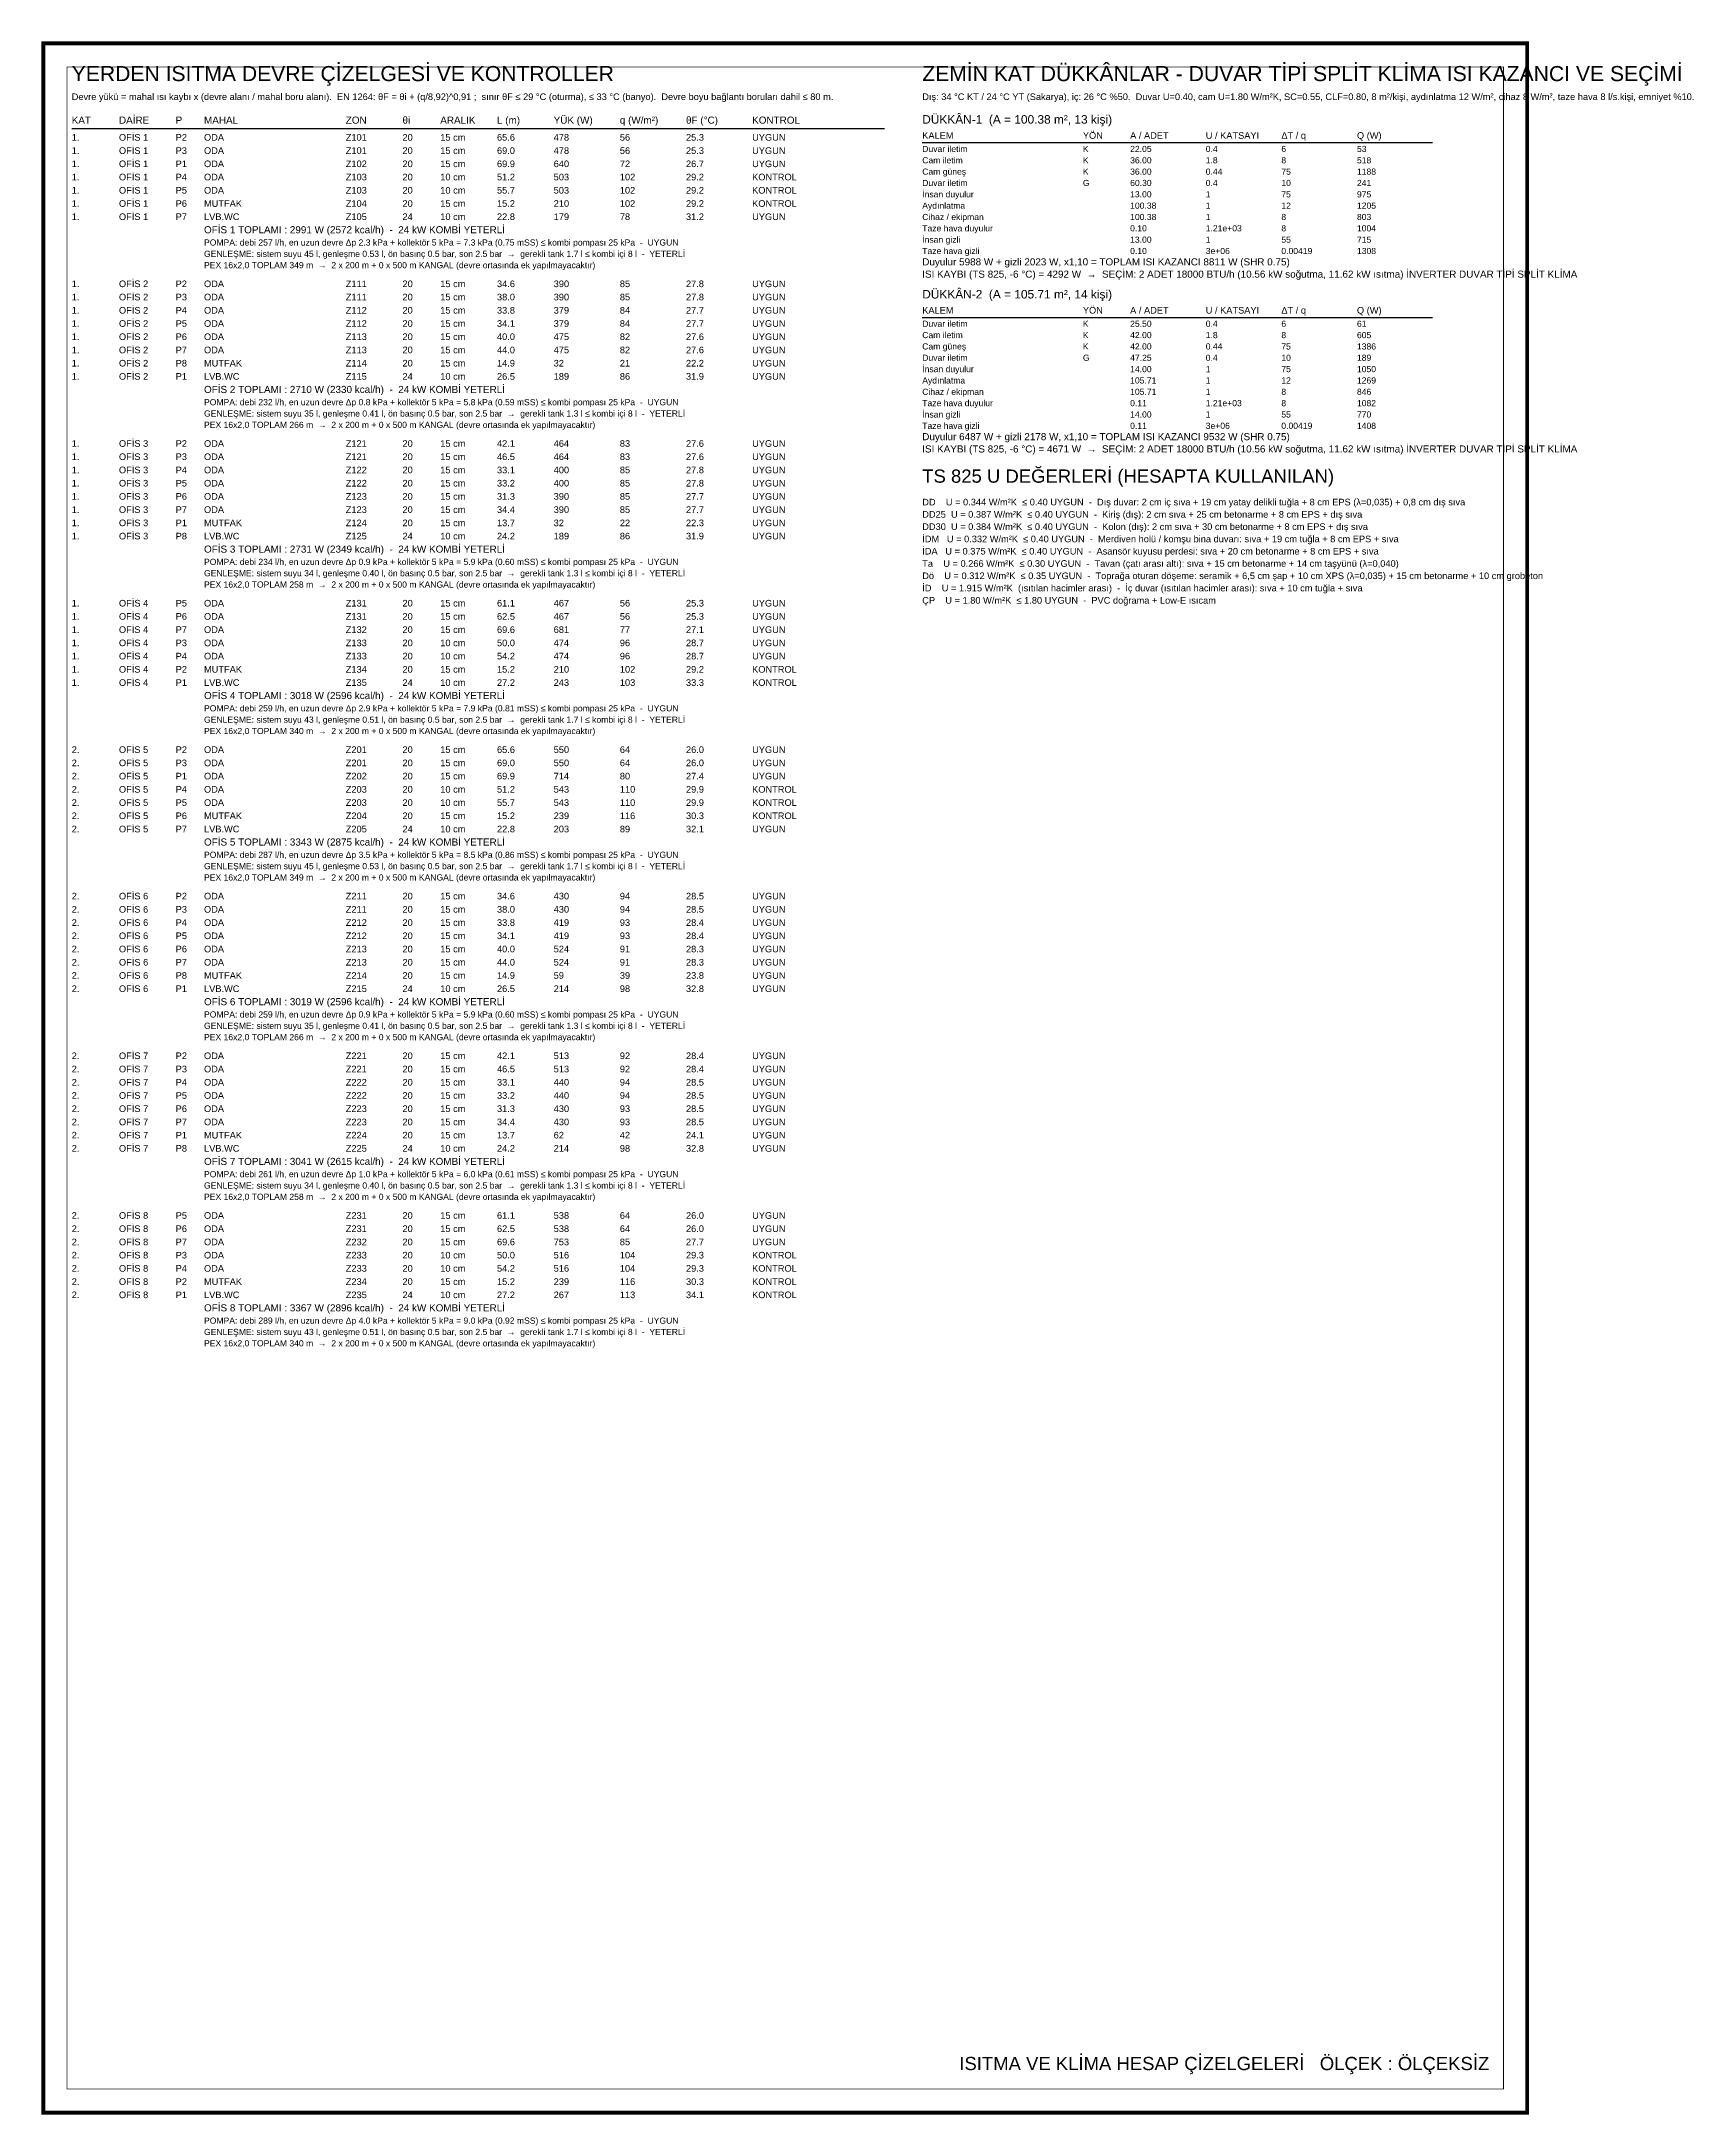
# Model space of a CAD drawing. Header units: centimetres. Extents: x -3952 to 26292, y -15092 to -10712.
# Drawn here: x 24538 to 26286, y -15092 to -12898 of the extents above; entities that cross this region are included whole.
import ezdxf
from ezdxf.enums import TextEntityAlignment as Align

# ---------------------------------------------------------------- set-up
doc = ezdxf.new("R2010")
doc.units = ezdxf.units.CM
doc.layers.add('MTY-PAFTA', color=7, linetype='CONTINUOUS')
doc.layers.add('MTY-YAZI', color=7, linetype='CONTINUOUS')
doc.layers.add('ROTAS-PAFTA-SINIRI', color=8, linetype='Continuous', plot=False)
doc.styles.add('ROTAS', font='arial.ttf')

msp = doc.modelspace()

# ---------------------------------------------------------------- texts
at = {"layer": 'MTY-PAFTA', "style": 'ROTAS'}
msp.add_text('ISITMA VE KLİMA HESAP ÇİZELGELERİ   ÖLÇEK : ÖLÇEKSİZ', height=14, dxfattribs=at).set_placement((26070, -15045), align=Align.RIGHT)
at = {"layer": 'MTY-YAZI', "style": 'ROTAS'}
for s, height, p in [('YERDEN ISITMA DEVRE ÇİZELGESİ VE KONTROLLER', 16, (24570, -12940)), ('ZEMİN KAT DÜKKÂNLAR - DUVAR TİPİ SPLİT KLİMA ISI KAZANCI VE SEÇİMİ', 16, (25470, -12940)), ('Devre yükü = mahal ısı kaybı x (devre alanı / mahal boru alanı).  EN 1264: θF = θi + (q/8,92)^0,91 ;  sınır θF ≤ 29 °C (oturma), ≤ 33 °C (banyo).  Devre boyu bağlantı boruları dahil ≤ 80 m.', 7, (24570, -12960)), ('Dış: 34 °C KT / 24 °C YT (Sakarya), iç: 26 °C %50.  Duvar U=0.40, cam U=1.80 W/m²K, SC=0.55, CLF=0.80, 8 m²/kişi, aydınlatma 12 W/m², cihaz 8 W/m², taze hava 8 l/s.kişi, emniyet %10.', 7, (25470, -12960)), ('KAT', 7.5, (24570, -12985)), ('DAİRE', 7.5, (24620, -12985)), ('P', 7.5, (24680, -12985)), ('MAHAL', 7.5, (24710, -12985)), ('ZON', 7.5, (24860, -12985)), ('θi', 7.5, (24920, -12985)), ('ARALIK', 7.5, (24960, -12985)), ('L (m)', 7.5, (25020, -12985)), ('YÜK (W)', 7.5, (25080, -12985)), ('q (W/m²)', 7.5, (25150, -12985)), ('θF (°C)', 7.5, (25220, -12985)), ('KONTROL', 7.5, (25290, -12985)), ('DÜKKÂN-1  (A = 100.38 m², 13 kişi)', 9, (25470, -12985)), ('1.', 7, (24570, -13003)), ('1.', 7, (24570, -13017)), ('OFİS 1', 7, (24620, -13003)), ('OFİS 1', 7, (24620, -13017)), ('P2', 7, (24680, -13003)), ('P3', 7, (24680, -13017)), ('ODA', 7, (24710, -13003)), ('ODA', 7, (24710, -13017)), ('Z101', 7, (24860, -13003)), ('Z101', 7, (24860, -13017)), ('20', 7, (24920, -13003)), ('20', 7, (24920, -13017)), ('15 cm', 7, (24960, -13003)), ('15 cm', 7, (24960, -13017)), ('65.6', 7, (25020, -13003)), ('69.0', 7, (25020, -13017)), ('478', 7, (25080, -13003)), ('478', 7, (25080, -13017)), ('56', 7, (25150, -13003)), ('56', 7, (25150, -13017)), ('25.3', 7, (25220, -13003)), ('25.3', 7, (25220, -13017)), ('UYGUN', 7, (25290, -13003)), ('UYGUN', 7, (25290, -13017)), ('Duvar iletim', 6.5, (25470, -13015)), ('KALEM', 7, (25470, -13001)), ('YÖN', 7, (25640, -13001)), ('K', 6.5, (25640, -13015)), ('A / ADET', 7, (25690, -13001)), ('22.05', 6.5, (25690, -13015)), ('0.4', 6.5, (25770, -13015)), ('U / KATSAYI', 7, (25770, -13001)), ('ΔT / q', 7, (25850, -13001)), ('6', 6.5, (25850, -13015)), ('53', 6.5, (25930, -13015)), ('Q (W)', 7, (25930, -13001)), ('1.', 7, (24570, -13031)), ('OFİS 1', 7, (24620, -13031)), ('P1', 7, (24680, -13031)), ('ODA', 7, (24710, -13031)), ('Z102', 7, (24860, -13031)), ('20', 7, (24920, -13031)), ('15 cm', 7, (24960, -13031)), ('69.9', 7, (25020, -13031)), ('640', 7, (25080, -13031)), ('72', 7, (25150, -13031)), ('26.7', 7, (25220, -13031)), ('UYGUN', 7, (25290, -13031)), ('Cam iletim', 6.5, (25470, -13027)), ('K', 6.5, (25640, -13027)), ('36.00', 6.5, (25690, -13027)), ('1.8', 6.5, (25770, -13027)), ('8', 6.5, (25850, -13027)), ('518', 6.5, (25930, -13027)), ('1.', 7, (24570, -13045)), ('1.', 7, (24570, -13059)), ('OFİS 1', 7, (24620, -13045)), ('OFİS 1', 7, (24620, -13059)), ('P4', 7, (24680, -13045)), ('P5', 7, (24680, -13059)), ('ODA', 7, (24710, -13045)), ('ODA', 7, (24710, -13059)), ('Z103', 7, (24860, -13045)), ('Z103', 7, (24860, -13059)), ('20', 7, (24920, -13045)), ('20', 7, (24920, -13059)), ('10 cm', 7, (24960, -13045)), ('10 cm', 7, (24960, -13059)), ('51.2', 7, (25020, -13045)), ('55.7', 7, (25020, -13059)), ('503', 7, (25080, -13045)), ('503', 7, (25080, -13059)), ('102', 7, (25150, -13045)), ('102', 7, (25150, -13059)), ('29.2', 7, (25220, -13045)), ('29.2', 7, (25220, -13059)), ('KONTROL', 7, (25290, -13045)), ('KONTROL', 7, (25290, -13059)), ('Cam güneş', 6.5, (25470, -13039)), ('Duvar iletim', 6.5, (25470, -13051)), ('G', 6.5, (25640, -13051)), ('K', 6.5, (25640, -13039)), ('36.00', 6.5, (25690, -13039)), ('60.30', 6.5, (25690, -13051)), ('0.44', 6.5, (25770, -13039)), ('0.4', 6.5, (25770, -13051)), ('75', 6.5, (25850, -13039)), ('10', 6.5, (25850, -13051)), ('241', 6.5, (25930, -13051)), ('1188', 6.5, (25930, -13039)), ('1.', 7, (24570, -13073)), ('OFİS 1', 7, (24620, -13073)), ('P6', 7, (24680, -13073)), ('MUTFAK', 7, (24710, -13073)), ('Z104', 7, (24860, -13073)), ('20', 7, (24920, -13073)), ('15 cm', 7, (24960, -13073)), ('15.2', 7, (25020, -13073)), ('210', 7, (25080, -13073)), ('102', 7, (25150, -13073)), ('29.2', 7, (25220, -13073)), ('KONTROL', 7, (25290, -13073)), ('Aydınlatma', 6.5, (25470, -13075)), ('İnsan duyulur', 6.5, (25470, -13063)), ('13.00', 6.5, (25690, -13063)), ('100.38', 6.5, (25690, -13075)), ('1', 6.5, (25770, -13063)), ('1', 6.5, (25770, -13075)), ('75', 6.5, (25850, -13063)), ('12', 6.5, (25850, -13075)), ('975', 6.5, (25930, -13063)), ('1205', 6.5, (25930, -13075)), ('1.', 7, (24570, -13087)), ('OFİS 1', 7, (24620, -13087)), ('P7', 7, (24680, -13087)), ('OFİS 1 TOPLAMI : 2991 W (2572 kcal/h)  -  24 kW KOMBİ YETERLİ', 7.5, (24710, -13101)), ('LVB.WC', 7, (24710, -13087)), ('Z105', 7, (24860, -13087)), ('24', 7, (24920, -13087)), ('10 cm', 7, (24960, -13087)), ('22.8', 7, (25020, -13087)), ('179', 7, (25080, -13087)), ('78', 7, (25150, -13087)), ('31.2', 7, (25220, -13087)), ('UYGUN', 7, (25290, -13087)), ('Taze hava duyulur', 6.5, (25470, -13099)), ('Cihaz / ekipman', 6.5, (25470, -13087)), ('0.10', 6.5, (25690, -13099)), ('100.38', 6.5, (25690, -13087)), ('1', 6.5, (25770, -13087)), ('1.21e+03', 6.5, (25770, -13099)), ('8', 6.5, (25850, -13087)), ('8', 6.5, (25850, -13099)), ('803', 6.5, (25930, -13087)), ('1004', 6.5, (25930, -13099)), ('GENLEŞME: sistem suyu 45 l, genleşme 0.53 l, ön basınç 0.5 bar, son 2.5 bar  →  gerekli tank 1.7 l ≤ kombi içi 8 l  -  YETERLİ', 6.5, (24710, -13126)), ('POMPA: debi 257 l/h, en uzun devre Δp 2.3 kPa + kollektör 5 kPa = 7.3 kPa (0.75 mSS) ≤ kombi pompası 25 kPa  -  UYGUN', 6.5, (24710, -13114)), ('Taze hava gizli', 6.5, (25470, -13123)), ('İnsan gizli', 6.5, (25470, -13111)), ('0.10', 6.5, (25690, -13123)), ('13.00', 6.5, (25690, -13111)), ('3e+06', 6.5, (25770, -13123)), ('1', 6.5, (25770, -13111)), ('55', 6.5, (25850, -13111)), ('0.00419', 6.5, (25850, -13123)), ('715', 6.5, (25930, -13111)), ('1308', 6.5, (25930, -13123)), ('PEX 16x2,0 TOPLAM 349 m  →  2 x 200 m + 0 x 500 m KANGAL (devre ortasında ek yapılmayacaktır)', 6.5, (24710, -13138)), ('Duyulur 5988 W + gizli 2023 W, x1,10 = TOPLAM ISI KAZANCI 8811 W (SHR 0.75)', 7.5, (25470, -13135)), ('ISI KAYBI (TS 825, -6 °C) = 4292 W  →  SEÇİM: 2 ADET 18000 BTU/h (10.56 kW soğutma, 11.62 kW ısıtma) İNVERTER DUVAR TİPİ SPLİT KLİMA', 7.5, (25470, -13148)), ('1.', 7, (24570, -13158)), ('OFİS 2', 7, (24620, -13158)), ('OFİS 2', 7, (24620, -13172)), ('P2', 7, (24680, -13158)), ('ODA', 7, (24710, -13158)), ('Z111', 7, (24860, -13158)), ('20', 7, (24920, -13158)), ('15 cm', 7, (24960, -13158)), ('34.6', 7, (25020, -13158)), ('390', 7, (25080, -13158)), ('85', 7, (25150, -13158)), ('27.8', 7, (25220, -13158)), ('UYGUN', 7, (25290, -13158)), ('DÜKKÂN-2  (A = 105.71 m², 14 kişi)', 9, (25470, -13170)), ('1.', 7, (24570, -13172)), ('1.', 7, (24570, -13186)), ('OFİS 2', 7, (24620, -13186)), ('P3', 7, (24680, -13172)), ('P4', 7, (24680, -13186)), ('ODA', 7, (24710, -13172)), ('ODA', 7, (24710, -13186)), ('Z111', 7, (24860, -13172)), ('Z112', 7, (24860, -13186)), ('20', 7, (24920, -13172)), ('20', 7, (24920, -13186)), ('15 cm', 7, (24960, -13172)), ('15 cm', 7, (24960, -13186)), ('38.0', 7, (25020, -13172)), ('33.8', 7, (25020, -13186)), ('390', 7, (25080, -13172)), ('379', 7, (25080, -13186)), ('85', 7, (25150, -13172)), ('84', 7, (25150, -13186)), ('27.8', 7, (25220, -13172)), ('27.7', 7, (25220, -13186)), ('UYGUN', 7, (25290, -13172)), ('UYGUN', 7, (25290, -13186)), ('KALEM', 7, (25470, -13186)), ('YÖN', 7, (25640, -13186)), ('A / ADET', 7, (25690, -13186)), ('U / KATSAYI', 7, (25770, -13186)), ('ΔT / q', 7, (25850, -13186)), ('Q (W)', 7, (25930, -13186)), ('1.', 7, (24570, -13200)), ('1.', 7, (24570, -13214)), ('OFİS 2', 7, (24620, -13200)), ('OFİS 2', 7, (24620, -13214)), ('P5', 7, (24680, -13200)), ('P6', 7, (24680, -13214)), ('ODA', 7, (24710, -13200)), ('ODA', 7, (24710, -13214)), ('Z112', 7, (24860, -13200)), ('Z113', 7, (24860, -13214)), ('20', 7, (24920, -13200)), ('20', 7, (24920, -13214)), ('15 cm', 7, (24960, -13200)), ('15 cm', 7, (24960, -13214)), ('40.0', 7, (25020, -13214)), ('34.1', 7, (25020, -13200)), ('475', 7, (25080, -13214)), ('379', 7, (25080, -13200)), ('84', 7, (25150, -13200)), ('82', 7, (25150, -13214)), ('27.7', 7, (25220, -13200)), ('27.6', 7, (25220, -13214)), ('UYGUN', 7, (25290, -13200)), ('UYGUN', 7, (25290, -13214)), ('Cam iletim', 6.5, (25470, -13212)), ('Duvar iletim', 6.5, (25470, -13200)), ('K', 6.5, (25640, -13200)), ('K', 6.5, (25640, -13212)), ('42.00', 6.5, (25690, -13212)), ('25.50', 6.5, (25690, -13200)), ('0.4', 6.5, (25770, -13200)), ('1.8', 6.5, (25770, -13212)), ('8', 6.5, (25850, -13212)), ('6', 6.5, (25850, -13200)), ('61', 6.5, (25930, -13200)), ('605', 6.5, (25930, -13212)), ('1.', 7, (24570, -13228)), ('OFİS 2', 7, (24620, -13228)), ('P7', 7, (24680, -13228)), ('ODA', 7, (24710, -13228)), ('Z113', 7, (24860, -13228)), ('20', 7, (24920, -13228)), ('15 cm', 7, (24960, -13228)), ('44.0', 7, (25020, -13228)), ('475', 7, (25080, -13228)), ('82', 7, (25150, -13228)), ('27.6', 7, (25220, -13228)), ('UYGUN', 7, (25290, -13228)), ('Cam güneş', 6.5, (25470, -13224)), ('Duvar iletim', 6.5, (25470, -13236)), ('G', 6.5, (25640, -13236)), ('K', 6.5, (25640, -13224)), ('42.00', 6.5, (25690, -13224)), ('47.25', 6.5, (25690, -13236)), ('0.44', 6.5, (25770, -13224)), ('0.4', 6.5, (25770, -13236)), ('75', 6.5, (25850, -13224)), ('10', 6.5, (25850, -13236)), ('1386', 6.5, (25930, -13224)), ('189', 6.5, (25930, -13236)), ('1.', 7, (24570, -13242)), ('1.', 7, (24570, -13256)), ('OFİS 2', 7, (24620, -13242)), ('OFİS 2', 7, (24620, -13256)), ('P8', 7, (24680, -13242)), ('P1', 7, (24680, -13256)), ('MUTFAK', 7, (24710, -13242)), ('LVB.WC', 7, (24710, -13256)), ('Z114', 7, (24860, -13242)), ('Z115', 7, (24860, -13256)), ('20', 7, (24920, -13242)), ('24', 7, (24920, -13256)), ('15 cm', 7, (24960, -13242)), ('10 cm', 7, (24960, -13256)), ('26.5', 7, (25020, -13256)), ('14.9', 7, (25020, -13242)), ('32', 7, (25080, -13242)), ('189', 7, (25080, -13256)), ('86', 7, (25150, -13256)), ('21', 7, (25150, -13242)), ('31.9', 7, (25220, -13256)), ('22.2', 7, (25220, -13242)), ('UYGUN', 7, (25290, -13242)), ('UYGUN', 7, (25290, -13256)), ('İnsan duyulur', 6.5, (25470, -13248)), ('14.00', 6.5, (25690, -13248)), ('1', 6.5, (25770, -13248)), ('75', 6.5, (25850, -13248)), ('1050', 6.5, (25930, -13248)), ('OFİS 2 TOPLAMI : 2710 W (2330 kcal/h)  -  24 kW KOMBİ YETERLİ', 7.5, (24710, -13270)), ('Aydınlatma', 6.5, (25470, -13260)), ('Cihaz / ekipman', 6.5, (25470, -13272)), ('105.71', 6.5, (25690, -13260)), ('105.71', 6.5, (25690, -13272)), ('1', 6.5, (25770, -13260)), ('1', 6.5, (25770, -13272)), ('8', 6.5, (25850, -13272)), ('12', 6.5, (25850, -13260)), ('846', 6.5, (25930, -13272)), ('1269', 6.5, (25930, -13260)), ('GENLEŞME: sistem suyu 35 l, genleşme 0.41 l, ön basınç 0.5 bar, son 2.5 bar  →  gerekli tank 1.3 l ≤ kombi içi 8 l  -  YETERLİ', 6.5, (24710, -13295)), ('POMPA: debi 232 l/h, en uzun devre Δp 0.8 kPa + kollektör 5 kPa = 5.8 kPa (0.59 mSS) ≤ kombi pompası 25 kPa  -  UYGUN', 6.5, (24710, -13283)), ('Taze hava duyulur', 6.5, (25470, -13284)), ('İnsan gizli', 6.5, (25470, -13296)), ('0.11', 6.5, (25690, -13284)), ('14.00', 6.5, (25690, -13296)), ('1.21e+03', 6.5, (25770, -13284)), ('1', 6.5, (25770, -13296)), ('8', 6.5, (25850, -13284)), ('55', 6.5, (25850, -13296)), ('770', 6.5, (25930, -13296)), ('1082', 6.5, (25930, -13284)), ('PEX 16x2,0 TOPLAM 266 m  →  2 x 200 m + 0 x 500 m KANGAL (devre ortasında ek yapılmayacaktır)', 6.5, (24710, -13307)), ('Taze hava gizli', 6.5, (25470, -13308)), ('Duyulur 6487 W + gizli 2178 W, x1,10 = TOPLAM ISI KAZANCI 9532 W (SHR 0.75)', 7.5, (25470, -13320)), ('0.11', 6.5, (25690, -13308)), ('3e+06', 6.5, (25770, -13308)), ('0.00419', 6.5, (25850, -13308)), ('1408', 6.5, (25930, -13308)), ('1.', 7, (24570, -13327)), ('1.', 7, (24570, -13341)), ('OFİS 3', 7, (24620, -13327)), ('OFİS 3', 7, (24620, -13341)), ('P2', 7, (24680, -13327)), ('P3', 7, (24680, -13341)), ('ODA', 7, (24710, -13327)), ('ODA', 7, (24710, -13341)), ('Z121', 7, (24860, -13327)), ('Z121', 7, (24860, -13341)), ('20', 7, (24920, -13327)), ('20', 7, (24920, -13341)), ('15 cm', 7, (24960, -13327)), ('15 cm', 7, (24960, -13341)), ('42.1', 7, (25020, -13327)), ('46.5', 7, (25020, -13341)), ('464', 7, (25080, -13327)), ('464', 7, (25080, -13341)), ('83', 7, (25150, -13327)), ('83', 7, (25150, -13341)), ('27.6', 7, (25220, -13327)), ('27.6', 7, (25220, -13341)), ('UYGUN', 7, (25290, -13327)), ('UYGUN', 7, (25290, -13341)), ('ISI KAYBI (TS 825, -6 °C) = 4671 W  →  SEÇİM: 2 ADET 18000 BTU/h (10.56 kW soğutma, 11.62 kW ısıtma) İNVERTER DUVAR TİPİ SPLİT KLİMA', 7.5, (25470, -13333)), ('1.', 7, (24570, -13355)), ('OFİS 3', 7, (24620, -13355)), ('OFİS 3', 7, (24620, -13369)), ('P4', 7, (24680, -13355)), ('ODA', 7, (24710, -13355)), ('Z122', 7, (24860, -13355)), ('20', 7, (24920, -13355)), ('15 cm', 7, (24960, -13355)), ('33.1', 7, (25020, -13355)), ('400', 7, (25080, -13355)), ('85', 7, (25150, -13355)), ('27.8', 7, (25220, -13355)), ('UYGUN', 7, (25290, -13355)), ('TS 825 U DEĞERLERİ (HESAPTA KULLANILAN)', 14, (25470, -13365)), ('1.', 7, (24570, -13369)), ('1.', 7, (24570, -13383)), ('OFİS 3', 7, (24620, -13383)), ('P5', 7, (24680, -13369)), ('P6', 7, (24680, -13383)), ('ODA', 7, (24710, -13369)), ('ODA', 7, (24710, -13383)), ('Z122', 7, (24860, -13369)), ('Z123', 7, (24860, -13383)), ('20', 7, (24920, -13369)), ('20', 7, (24920, -13383)), ('15 cm', 7, (24960, -13369)), ('15 cm', 7, (24960, -13383)), ('33.2', 7, (25020, -13369)), ('31.3', 7, (25020, -13383)), ('400', 7, (25080, -13369)), ('390', 7, (25080, -13383)), ('85', 7, (25150, -13369)), ('85', 7, (25150, -13383)), ('27.8', 7, (25220, -13369)), ('27.7', 7, (25220, -13383)), ('UYGUN', 7, (25290, -13369)), ('UYGUN', 7, (25290, -13383)), ('DD    U = 0.344 W/m²K  ≤ 0.40 UYGUN  -  Dış duvar: 2 cm iç sıva + 19 cm yatay delikli tuğla + 8 cm EPS (λ=0,035) + 0,8 cm dış sıva', 7, (25470, -13389)), ('1.', 7, (24570, -13397)), ('1.', 7, (24570, -13411)), ('OFİS 3', 7, (24620, -13397)), ('OFİS 3', 7, (24620, -13411)), ('P7', 7, (24680, -13397)), ('P1', 7, (24680, -13411)), ('ODA', 7, (24710, -13397)), ('MUTFAK', 7, (24710, -13411)), ('Z123', 7, (24860, -13397)), ('Z124', 7, (24860, -13411)), ('20', 7, (24920, -13397)), ('20', 7, (24920, -13411)), ('15 cm', 7, (24960, -13397)), ('15 cm', 7, (24960, -13411)), ('34.4', 7, (25020, -13397)), ('13.7', 7, (25020, -13411)), ('390', 7, (25080, -13397)), ('32', 7, (25080, -13411)), ('85', 7, (25150, -13397)), ('22', 7, (25150, -13411)), ('27.7', 7, (25220, -13397)), ('22.3', 7, (25220, -13411)), ('UYGUN', 7, (25290, -13397)), ('UYGUN', 7, (25290, -13411)), ('DD25  U = 0.387 W/m²K  ≤ 0.40 UYGUN  -  Kiriş (dış): 2 cm sıva + 25 cm betonarme + 8 cm EPS + dış sıva', 7, (25470, -13402)), ('1.', 7, (24570, -13425)), ('OFİS 3', 7, (24620, -13425)), ('P8', 7, (24680, -13425)), ('LVB.WC', 7, (24710, -13425)), ('Z125', 7, (24860, -13425)), ('24', 7, (24920, -13425)), ('10 cm', 7, (24960, -13425)), ('24.2', 7, (25020, -13425)), ('189', 7, (25080, -13425)), ('86', 7, (25150, -13425)), ('31.9', 7, (25220, -13425)), ('UYGUN', 7, (25290, -13425)), ('DD30  U = 0.384 W/m²K  ≤ 0.40 UYGUN  -  Kolon (dış): 2 cm sıva + 30 cm betonarme + 8 cm EPS + dış sıva', 7, (25470, -13415)), ('İDM   U = 0.332 W/m²K  ≤ 0.40 UYGUN  -  Merdiven holü / komşu bina duvarı: sıva + 19 cm tuğla + 8 cm EPS + sıva', 7, (25470, -13428)), ('OFİS 3 TOPLAMI : 2731 W (2349 kcal/h)  -  24 kW KOMBİ YETERLİ', 7.5, (24710, -13439)), ('POMPA: debi 234 l/h, en uzun devre Δp 0.9 kPa + kollektör 5 kPa = 5.9 kPa (0.60 mSS) ≤ kombi pompası 25 kPa  -  UYGUN', 6.5, (24710, -13452)), ('Ta    U = 0.266 W/m²K  ≤ 0.30 UYGUN  -  Tavan (çatı arası altı): sıva + 15 cm betonarme + 14 cm taşyünü (λ=0,040)', 7, (25470, -13454)), ('İDA   U = 0.375 W/m²K  ≤ 0.40 UYGUN  -  Asansör kuyusu perdesi: sıva + 20 cm betonarme + 8 cm EPS + sıva', 7, (25470, -13441)), ('GENLEŞME: sistem suyu 34 l, genleşme 0.40 l, ön basınç 0.5 bar, son 2.5 bar  →  gerekli tank 1.3 l ≤ kombi içi 8 l  -  YETERLİ', 6.5, (24710, -13464)), ('PEX 16x2,0 TOPLAM 258 m  →  2 x 200 m + 0 x 500 m KANGAL (devre ortasında ek yapılmayacaktır)', 6.5, (24710, -13476)), ('Dö    U = 0.312 W/m²K  ≤ 0.35 UYGUN  -  Toprağa oturan döşeme: seramik + 6,5 cm şap + 10 cm XPS (λ=0,035) + 15 cm betonarme + 10 cm grobeton', 7, (25470, -13467)), ('1.', 7, (24570, -13496)), ('OFİS 4', 7, (24620, -13496)), ('P5', 7, (24680, -13496)), ('ODA', 7, (24710, -13496)), ('Z131', 7, (24860, -13496)), ('20', 7, (24920, -13496)), ('15 cm', 7, (24960, -13496)), ('61.1', 7, (25020, -13496)), ('467', 7, (25080, -13496)), ('56', 7, (25150, -13496)), ('25.3', 7, (25220, -13496)), ('UYGUN', 7, (25290, -13496)), ('ÇP    U = 1.80 W/m²K  ≤ 1.80 UYGUN  -  PVC doğrama + Low-E ısıcam', 7, (25470, -13493)), ('İD    U = 1.915 W/m²K  (ısıtılan hacimler arası)  -  İç duvar (ısıtılan hacimler arası): sıva + 10 cm tuğla + sıva', 7, (25470, -13480)), ('1.', 7, (24570, -13510)), ('OFİS 4', 7, (24620, -13510)), ('P6', 7, (24680, -13510)), ('ODA', 7, (24710, -13510)), ('Z131', 7, (24860, -13510)), ('20', 7, (24920, -13510)), ('15 cm', 7, (24960, -13510)), ('62.5', 7, (25020, -13510)), ('467', 7, (25080, -13510)), ('56', 7, (25150, -13510)), ('25.3', 7, (25220, -13510)), ('UYGUN', 7, (25290, -13510)), ('1.', 7, (24570, -13524)), ('1.', 7, (24570, -13538)), ('OFİS 4', 7, (24620, -13524)), ('OFİS 4', 7, (24620, -13538)), ('P7', 7, (24680, -13524)), ('P3', 7, (24680, -13538)), ('ODA', 7, (24710, -13524)), ('ODA', 7, (24710, -13538)), ('Z132', 7, (24860, -13524)), ('Z133', 7, (24860, -13538)), ('20', 7, (24920, -13524)), ('20', 7, (24920, -13538)), ('15 cm', 7, (24960, -13524)), ('10 cm', 7, (24960, -13538)), ('50.0', 7, (25020, -13538)), ('69.6', 7, (25020, -13524)), ('474', 7, (25080, -13538)), ('681', 7, (25080, -13524)), ('77', 7, (25150, -13524)), ('96', 7, (25150, -13538)), ('27.1', 7, (25220, -13524)), ('28.7', 7, (25220, -13538)), ('UYGUN', 7, (25290, -13524)), ('UYGUN', 7, (25290, -13538)), ('1.', 7, (24570, -13552)), ('OFİS 4', 7, (24620, -13552)), ('OFİS 4', 7, (24620, -13566)), ('P4', 7, (24680, -13552)), ('P2', 7, (24680, -13566)), ('ODA', 7, (24710, -13552)), ('Z133', 7, (24860, -13552)), ('Z134', 7, (24860, -13566)), ('20', 7, (24920, -13552)), ('20', 7, (24920, -13566)), ('10 cm', 7, (24960, -13552)), ('54.2', 7, (25020, -13552)), ('15.2', 7, (25020, -13566)), ('474', 7, (25080, -13552)), ('210', 7, (25080, -13566)), ('96', 7, (25150, -13552)), ('102', 7, (25150, -13566)), ('28.7', 7, (25220, -13552)), ('29.2', 7, (25220, -13566)), ('UYGUN', 7, (25290, -13552)), ('KONTROL', 7, (25290, -13566)), ('1.', 7, (24570, -13566)), ('1.', 7, (24570, -13580)), ('OFİS 4', 7, (24620, -13580)), ('P1', 7, (24680, -13580)), ('MUTFAK', 7, (24710, -13566)), ('LVB.WC', 7, (24710, -13580)), ('Z135', 7, (24860, -13580)), ('24', 7, (24920, -13580)), ('15 cm', 7, (24960, -13566)), ('10 cm', 7, (24960, -13580)), ('27.2', 7, (25020, -13580)), ('243', 7, (25080, -13580)), ('103', 7, (25150, -13580)), ('33.3', 7, (25220, -13580)), ('KONTROL', 7, (25290, -13580)), ('OFİS 4 TOPLAMI : 3018 W (2596 kcal/h)  -  24 kW KOMBİ YETERLİ', 7.5, (24710, -13594)), ('POMPA: debi 259 l/h, en uzun devre Δp 2.9 kPa + kollektör 5 kPa = 7.9 kPa (0.81 mSS) ≤ kombi pompası 25 kPa  -  UYGUN', 6.5, (24710, -13607)), ('GENLEŞME: sistem suyu 43 l, genleşme 0.51 l, ön basınç 0.5 bar, son 2.5 bar  →  gerekli tank 1.7 l ≤ kombi içi 8 l  -  YETERLİ', 6.5, (24710, -13619)), ('PEX 16x2,0 TOPLAM 340 m  →  2 x 200 m + 0 x 500 m KANGAL (devre ortasında ek yapılmayacaktır)', 6.5, (24710, -13631)), ('2.', 7, (24570, -13651)), ('OFİS 5', 7, (24620, -13651)), ('P2', 7, (24680, -13651)), ('ODA', 7, (24710, -13651)), ('Z201', 7, (24860, -13651)), ('20', 7, (24920, -13651)), ('15 cm', 7, (24960, -13651)), ('65.6', 7, (25020, -13651)), ('550', 7, (25080, -13651)), ('64', 7, (25150, -13651)), ('26.0', 7, (25220, -13651)), ('UYGUN', 7, (25290, -13651)), ('2.', 7, (24570, -13665)), ('OFİS 5', 7, (24620, -13665)), ('P3', 7, (24680, -13665)), ('ODA', 7, (24710, -13665)), ('Z201', 7, (24860, -13665)), ('20', 7, (24920, -13665)), ('15 cm', 7, (24960, -13665)), ('69.0', 7, (25020, -13665)), ('550', 7, (25080, -13665)), ('64', 7, (25150, -13665)), ('26.0', 7, (25220, -13665)), ('UYGUN', 7, (25290, -13665)), ('2.', 7, (24570, -13679)), ('2.', 7, (24570, -13693)), ('OFİS 5', 7, (24620, -13679)), ('OFİS 5', 7, (24620, -13693)), ('P1', 7, (24680, -13679)), ('P4', 7, (24680, -13693)), ('ODA', 7, (24710, -13679)), ('ODA', 7, (24710, -13693)), ('Z202', 7, (24860, -13679)), ('Z203', 7, (24860, -13693)), ('20', 7, (24920, -13679)), ('20', 7, (24920, -13693)), ('15 cm', 7, (24960, -13679)), ('10 cm', 7, (24960, -13693)), ('51.2', 7, (25020, -13693)), ('69.9', 7, (25020, -13679)), ('543', 7, (25080, -13693)), ('714', 7, (25080, -13679)), ('80', 7, (25150, -13679)), ('110', 7, (25150, -13693)), ('27.4', 7, (25220, -13679)), ('29.9', 7, (25220, -13693)), ('UYGUN', 7, (25290, -13679)), ('KONTROL', 7, (25290, -13693)), ('2.', 7, (24570, -13707)), ('OFİS 5', 7, (24620, -13707)), ('OFİS 5', 7, (24620, -13721)), ('P5', 7, (24680, -13707)), ('ODA', 7, (24710, -13707)), ('Z203', 7, (24860, -13707)), ('20', 7, (24920, -13707)), ('10 cm', 7, (24960, -13707)), ('55.7', 7, (25020, -13707)), ('543', 7, (25080, -13707)), ('110', 7, (25150, -13707)), ('29.9', 7, (25220, -13707)), ('KONTROL', 7, (25290, -13707)), ('2.', 7, (24570, -13721)), ('2.', 7, (24570, -13735)), ('OFİS 5', 7, (24620, -13735)), ('P6', 7, (24680, -13721)), ('P7', 7, (24680, -13735)), ('MUTFAK', 7, (24710, -13721)), ('LVB.WC', 7, (24710, -13735)), ('Z204', 7, (24860, -13721)), ('Z205', 7, (24860, -13735)), ('20', 7, (24920, -13721)), ('24', 7, (24920, -13735)), ('15 cm', 7, (24960, -13721)), ('10 cm', 7, (24960, -13735)), ('22.8', 7, (25020, -13735)), ('15.2', 7, (25020, -13721)), ('239', 7, (25080, -13721)), ('203', 7, (25080, -13735)), ('89', 7, (25150, -13735)), ('116', 7, (25150, -13721)), ('30.3', 7, (25220, -13721)), ('32.1', 7, (25220, -13735)), ('KONTROL', 7, (25290, -13721)), ('UYGUN', 7, (25290, -13735)), ('OFİS 5 TOPLAMI : 3343 W (2875 kcal/h)  -  24 kW KOMBİ YETERLİ', 7.5, (24710, -13749)), ('POMPA: debi 287 l/h, en uzun devre Δp 3.5 kPa + kollektör 5 kPa = 8.5 kPa (0.86 mSS) ≤ kombi pompası 25 kPa  -  UYGUN', 6.5, (24710, -13762)), ('GENLEŞME: sistem suyu 45 l, genleşme 0.53 l, ön basınç 0.5 bar, son 2.5 bar  →  gerekli tank 1.7 l ≤ kombi içi 8 l  -  YETERLİ', 6.5, (24710, -13774)), ('2.', 7, (24570, -13806)), ('OFİS 6', 7, (24620, -13806)), ('P2', 7, (24680, -13806)), ('ODA', 7, (24710, -13806)), ('PEX 16x2,0 TOPLAM 349 m  →  2 x 200 m + 0 x 500 m KANGAL (devre ortasında ek yapılmayacaktır)', 6.5, (24710, -13786)), ('Z211', 7, (24860, -13806)), ('20', 7, (24920, -13806)), ('15 cm', 7, (24960, -13806)), ('34.6', 7, (25020, -13806)), ('430', 7, (25080, -13806)), ('94', 7, (25150, -13806)), ('28.5', 7, (25220, -13806)), ('UYGUN', 7, (25290, -13806)), ('2.', 7, (24570, -13820)), ('OFİS 6', 7, (24620, -13820)), ('P3', 7, (24680, -13820)), ('ODA', 7, (24710, -13820)), ('Z211', 7, (24860, -13820)), ('20', 7, (24920, -13820)), ('15 cm', 7, (24960, -13820)), ('38.0', 7, (25020, -13820)), ('430', 7, (25080, -13820)), ('94', 7, (25150, -13820)), ('28.5', 7, (25220, -13820)), ('UYGUN', 7, (25290, -13820)), ('2.', 7, (24570, -13834)), ('2.', 7, (24570, -13848)), ('OFİS 6', 7, (24620, -13834)), ('OFİS 6', 7, (24620, -13848)), ('P4', 7, (24680, -13834)), ('P5', 7, (24680, -13848)), ('ODA', 7, (24710, -13834)), ('ODA', 7, (24710, -13848)), ('Z212', 7, (24860, -13834)), ('Z212', 7, (24860, -13848)), ('20', 7, (24920, -13834)), ('20', 7, (24920, -13848)), ('15 cm', 7, (24960, -13834)), ('15 cm', 7, (24960, -13848)), ('33.8', 7, (25020, -13834)), ('34.1', 7, (25020, -13848)), ('419', 7, (25080, -13834)), ('419', 7, (25080, -13848)), ('93', 7, (25150, -13834)), ('93', 7, (25150, -13848)), ('28.4', 7, (25220, -13834)), ('28.4', 7, (25220, -13848)), ('UYGUN', 7, (25290, -13834)), ('UYGUN', 7, (25290, -13848)), ('2.', 7, (24570, -13862)), ('OFİS 6', 7, (24620, -13862)), ('P6', 7, (24680, -13862)), ('ODA', 7, (24710, -13862)), ('Z213', 7, (24860, -13862)), ('20', 7, (24920, -13862)), ('15 cm', 7, (24960, -13862)), ('40.0', 7, (25020, -13862)), ('524', 7, (25080, -13862)), ('91', 7, (25150, -13862)), ('28.3', 7, (25220, -13862)), ('UYGUN', 7, (25290, -13862)), ('2.', 7, (24570, -13876)), ('2.', 7, (24570, -13890)), ('OFİS 6', 7, (24620, -13876)), ('OFİS 6', 7, (24620, -13890)), ('P7', 7, (24680, -13876)), ('P8', 7, (24680, -13890)), ('ODA', 7, (24710, -13876)), ('MUTFAK', 7, (24710, -13890)), ('Z213', 7, (24860, -13876)), ('Z214', 7, (24860, -13890)), ('20', 7, (24920, -13876)), ('20', 7, (24920, -13890)), ('15 cm', 7, (24960, -13876)), ('15 cm', 7, (24960, -13890)), ('44.0', 7, (25020, -13876)), ('14.9', 7, (25020, -13890)), ('524', 7, (25080, -13876)), ('59', 7, (25080, -13890)), ('39', 7, (25150, -13890)), ('91', 7, (25150, -13876)), ('28.3', 7, (25220, -13876)), ('23.8', 7, (25220, -13890)), ('UYGUN', 7, (25290, -13876)), ('UYGUN', 7, (25290, -13890)), ('2.', 7, (24570, -13904)), ('OFİS 6', 7, (24620, -13904)), ('P1', 7, (24680, -13904)), ('OFİS 6 TOPLAMI : 3019 W (2596 kcal/h)  -  24 kW KOMBİ YETERLİ', 7.5, (24710, -13918)), ('LVB.WC', 7, (24710, -13904)), ('Z215', 7, (24860, -13904)), ('24', 7, (24920, -13904)), ('10 cm', 7, (24960, -13904)), ('26.5', 7, (25020, -13904)), ('214', 7, (25080, -13904)), ('98', 7, (25150, -13904)), ('32.8', 7, (25220, -13904)), ('UYGUN', 7, (25290, -13904)), ('POMPA: debi 259 l/h, en uzun devre Δp 0.9 kPa + kollektör 5 kPa = 5.9 kPa (0.60 mSS) ≤ kombi pompası 25 kPa  -  UYGUN', 6.5, (24710, -13931)), ('GENLEŞME: sistem suyu 35 l, genleşme 0.41 l, ön basınç 0.5 bar, son 2.5 bar  →  gerekli tank 1.3 l ≤ kombi içi 8 l  -  YETERLİ', 6.5, (24710, -13943)), ('PEX 16x2,0 TOPLAM 266 m  →  2 x 200 m + 0 x 500 m KANGAL (devre ortasında ek yapılmayacaktır)', 6.5, (24710, -13955)), ('2.', 7, (24570, -13975)), ('OFİS 7', 7, (24620, -13975)), ('P2', 7, (24680, -13975)), ('ODA', 7, (24710, -13975)), ('Z221', 7, (24860, -13975)), ('20', 7, (24920, -13975)), ('15 cm', 7, (24960, -13975)), ('42.1', 7, (25020, -13975)), ('513', 7, (25080, -13975)), ('92', 7, (25150, -13975)), ('28.4', 7, (25220, -13975)), ('UYGUN', 7, (25290, -13975)), ('2.', 7, (24570, -13989)), ('2.', 7, (24570, -14003)), ('OFİS 7', 7, (24620, -13989)), ('OFİS 7', 7, (24620, -14003)), ('P3', 7, (24680, -13989)), ('P4', 7, (24680, -14003)), ('ODA', 7, (24710, -13989)), ('ODA', 7, (24710, -14003)), ('Z221', 7, (24860, -13989)), ('Z222', 7, (24860, -14003)), ('20', 7, (24920, -13989)), ('20', 7, (24920, -14003)), ('15 cm', 7, (24960, -13989)), ('15 cm', 7, (24960, -14003)), ('46.5', 7, (25020, -13989)), ('33.1', 7, (25020, -14003)), ('440', 7, (25080, -14003)), ('513', 7, (25080, -13989)), ('92', 7, (25150, -13989)), ('94', 7, (25150, -14003)), ('28.4', 7, (25220, -13989)), ('28.5', 7, (25220, -14003)), ('UYGUN', 7, (25290, -13989)), ('UYGUN', 7, (25290, -14003)), ('2.', 7, (24570, -14017)), ('OFİS 7', 7, (24620, -14017)), ('P5', 7, (24680, -14017)), ('ODA', 7, (24710, -14017)), ('Z222', 7, (24860, -14017)), ('20', 7, (24920, -14017)), ('15 cm', 7, (24960, -14017)), ('33.2', 7, (25020, -14017)), ('440', 7, (25080, -14017)), ('94', 7, (25150, -14017)), ('28.5', 7, (25220, -14017)), ('UYGUN', 7, (25290, -14017)), ('2.', 7, (24570, -14031)), ('2.', 7, (24570, -14045)), ('OFİS 7', 7, (24620, -14031)), ('OFİS 7', 7, (24620, -14045)), ('P6', 7, (24680, -14031)), ('P7', 7, (24680, -14045)), ('ODA', 7, (24710, -14031)), ('ODA', 7, (24710, -14045)), ('Z223', 7, (24860, -14031)), ('Z223', 7, (24860, -14045)), ('20', 7, (24920, -14031)), ('20', 7, (24920, -14045)), ('15 cm', 7, (24960, -14031)), ('15 cm', 7, (24960, -14045)), ('31.3', 7, (25020, -14031)), ('34.4', 7, (25020, -14045)), ('430', 7, (25080, -14031)), ('430', 7, (25080, -14045)), ('93', 7, (25150, -14031)), ('93', 7, (25150, -14045)), ('28.5', 7, (25220, -14031)), ('28.5', 7, (25220, -14045)), ('UYGUN', 7, (25290, -14031)), ('UYGUN', 7, (25290, -14045)), ('2.', 7, (24570, -14059)), ('OFİS 7', 7, (24620, -14059)), ('P1', 7, (24680, -14059)), ('MUTFAK', 7, (24710, -14059)), ('Z224', 7, (24860, -14059)), ('20', 7, (24920, -14059)), ('15 cm', 7, (24960, -14059)), ('13.7', 7, (25020, -14059)), ('62', 7, (25080, -14059)), ('42', 7, (25150, -14059)), ('24.1', 7, (25220, -14059)), ('UYGUN', 7, (25290, -14059)), ('2.', 7, (24570, -14073)), ('OFİS 7', 7, (24620, -14073)), ('P8', 7, (24680, -14073)), ('OFİS 7 TOPLAMI : 3041 W (2615 kcal/h)  -  24 kW KOMBİ YETERLİ', 7.5, (24710, -14087)), ('LVB.WC', 7, (24710, -14073)), ('Z225', 7, (24860, -14073)), ('24', 7, (24920, -14073)), ('10 cm', 7, (24960, -14073)), ('24.2', 7, (25020, -14073)), ('214', 7, (25080, -14073)), ('98', 7, (25150, -14073)), ('32.8', 7, (25220, -14073)), ('UYGUN', 7, (25290, -14073)), ('GENLEŞME: sistem suyu 34 l, genleşme 0.40 l, ön basınç 0.5 bar, son 2.5 bar  →  gerekli tank 1.3 l ≤ kombi içi 8 l  -  YETERLİ', 6.5, (24710, -14112)), ('POMPA: debi 261 l/h, en uzun devre Δp 1.0 kPa + kollektör 5 kPa = 6.0 kPa (0.61 mSS) ≤ kombi pompası 25 kPa  -  UYGUN', 6.5, (24710, -14100)), ('PEX 16x2,0 TOPLAM 258 m  →  2 x 200 m + 0 x 500 m KANGAL (devre ortasında ek yapılmayacaktır)', 6.5, (24710, -14124)), ('2.', 7, (24570, -14144)), ('2.', 7, (24570, -14158)), ('OFİS 8', 7, (24620, -14144)), ('OFİS 8', 7, (24620, -14158)), ('P5', 7, (24680, -14144)), ('P6', 7, (24680, -14158)), ('ODA', 7, (24710, -14144)), ('ODA', 7, (24710, -14158)), ('Z231', 7, (24860, -14144)), ('Z231', 7, (24860, -14158)), ('20', 7, (24920, -14144)), ('20', 7, (24920, -14158)), ('15 cm', 7, (24960, -14144)), ('15 cm', 7, (24960, -14158)), ('61.1', 7, (25020, -14144)), ('62.5', 7, (25020, -14158)), ('538', 7, (25080, -14144)), ('538', 7, (25080, -14158)), ('64', 7, (25150, -14144)), ('64', 7, (25150, -14158)), ('26.0', 7, (25220, -14144)), ('26.0', 7, (25220, -14158)), ('UYGUN', 7, (25290, -14144)), ('UYGUN', 7, (25290, -14158)), ('2.', 7, (24570, -14172)), ('OFİS 8', 7, (24620, -14172)), ('P7', 7, (24680, -14172)), ('ODA', 7, (24710, -14172)), ('Z232', 7, (24860, -14172)), ('20', 7, (24920, -14172)), ('15 cm', 7, (24960, -14172)), ('69.6', 7, (25020, -14172)), ('753', 7, (25080, -14172)), ('85', 7, (25150, -14172)), ('27.7', 7, (25220, -14172)), ('UYGUN', 7, (25290, -14172)), ('2.', 7, (24570, -14186)), ('2.', 7, (24570, -14200)), ('OFİS 8', 7, (24620, -14186)), ('OFİS 8', 7, (24620, -14200)), ('P3', 7, (24680, -14186)), ('P4', 7, (24680, -14200)), ('ODA', 7, (24710, -14186)), ('ODA', 7, (24710, -14200)), ('Z233', 7, (24860, -14186)), ('Z233', 7, (24860, -14200)), ('20', 7, (24920, -14186)), ('20', 7, (24920, -14200)), ('10 cm', 7, (24960, -14186)), ('10 cm', 7, (24960, -14200)), ('50.0', 7, (25020, -14186)), ('54.2', 7, (25020, -14200)), ('516', 7, (25080, -14186)), ('516', 7, (25080, -14200)), ('104', 7, (25150, -14186)), ('104', 7, (25150, -14200)), ('29.3', 7, (25220, -14186)), ('29.3', 7, (25220, -14200)), ('KONTROL', 7, (25290, -14186)), ('KONTROL', 7, (25290, -14200)), ('2.', 7, (24570, -14214)), ('OFİS 8', 7, (24620, -14214)), ('P2', 7, (24680, -14214)), ('MUTFAK', 7, (24710, -14214)), ('Z234', 7, (24860, -14214)), ('20', 7, (24920, -14214)), ('15 cm', 7, (24960, -14214)), ('15.2', 7, (25020, -14214)), ('239', 7, (25080, -14214)), ('116', 7, (25150, -14214)), ('30.3', 7, (25220, -14214)), ('KONTROL', 7, (25290, -14214)), ('2.', 7, (24570, -14228)), ('OFİS 8', 7, (24620, -14228)), ('P1', 7, (24680, -14228)), ('OFİS 8 TOPLAMI : 3367 W (2896 kcal/h)  -  24 kW KOMBİ YETERLİ', 7.5, (24710, -14242)), ('LVB.WC', 7, (24710, -14228)), ('Z235', 7, (24860, -14228)), ('24', 7, (24920, -14228)), ('10 cm', 7, (24960, -14228)), ('27.2', 7, (25020, -14228)), ('267', 7, (25080, -14228)), ('113', 7, (25150, -14228)), ('34.1', 7, (25220, -14228)), ('KONTROL', 7, (25290, -14228)), ('GENLEŞME: sistem suyu 43 l, genleşme 0.51 l, ön basınç 0.5 bar, son 2.5 bar  →  gerekli tank 1.7 l ≤ kombi içi 8 l  -  YETERLİ', 6.5, (24710, -14267)), ('POMPA: debi 289 l/h, en uzun devre Δp 4.0 kPa + kollektör 5 kPa = 9.0 kPa (0.92 mSS) ≤ kombi pompası 25 kPa  -  UYGUN', 6.5, (24710, -14255)), ('PEX 16x2,0 TOPLAM 340 m  →  2 x 200 m + 0 x 500 m KANGAL (devre ortasında ek yapılmayacaktır)', 6.5, (24710, -14279))]:
    msp.add_text(s, height=height, dxfattribs=at).set_placement(p)

# ---------------------------------------------------------------- blocks, each defined once
blk = doc.blocks.new('ROTAS_PAFTA')
blk.add_lwpolyline([(0, 0), (1, 0), (1, 1), (0, 1)], close=True)

# ---------------------------------------------------------------- linework, layer by layer
at = {"layer": 'MTY-PAFTA'}
for points, const_width in [([(24540, -15090), (26110, -15090), (26110, -12900), (24540, -12900)], 4), ([(24565, -15065), (26085, -15065), (26085, -12925), (24565, -12925)], 1)]:
    msp.add_lwpolyline(points, close=True, dxfattribs=dict(at, const_width=const_width))
at = {"layer": 'MTY-YAZI'}
for p, q in [((24570, -12990), (25430, -12990)), ((25470, -13005), (26010, -13005)), ((25470, -13190), (26010, -13190))]:
    msp.add_line(p, q, dxfattribs=at)

# ---------------------------------------------------------------- block references
at = {"layer": 'ROTAS-PAFTA-SINIRI', "xscale": 1570, "yscale": 2190}
msp.add_blockref('ROTAS_PAFTA', (24540, -15090), dxfattribs=at)

msp.set_redraw_order([(e.dxf.handle, doc.entitydb.next_handle()) for e in msp.query("TEXT MTEXT ATTDEF DIMENSION ARC_DIMENSION")])  # texts and dimensions are drawn at this point

doc.saveas('drawing.dxf')
